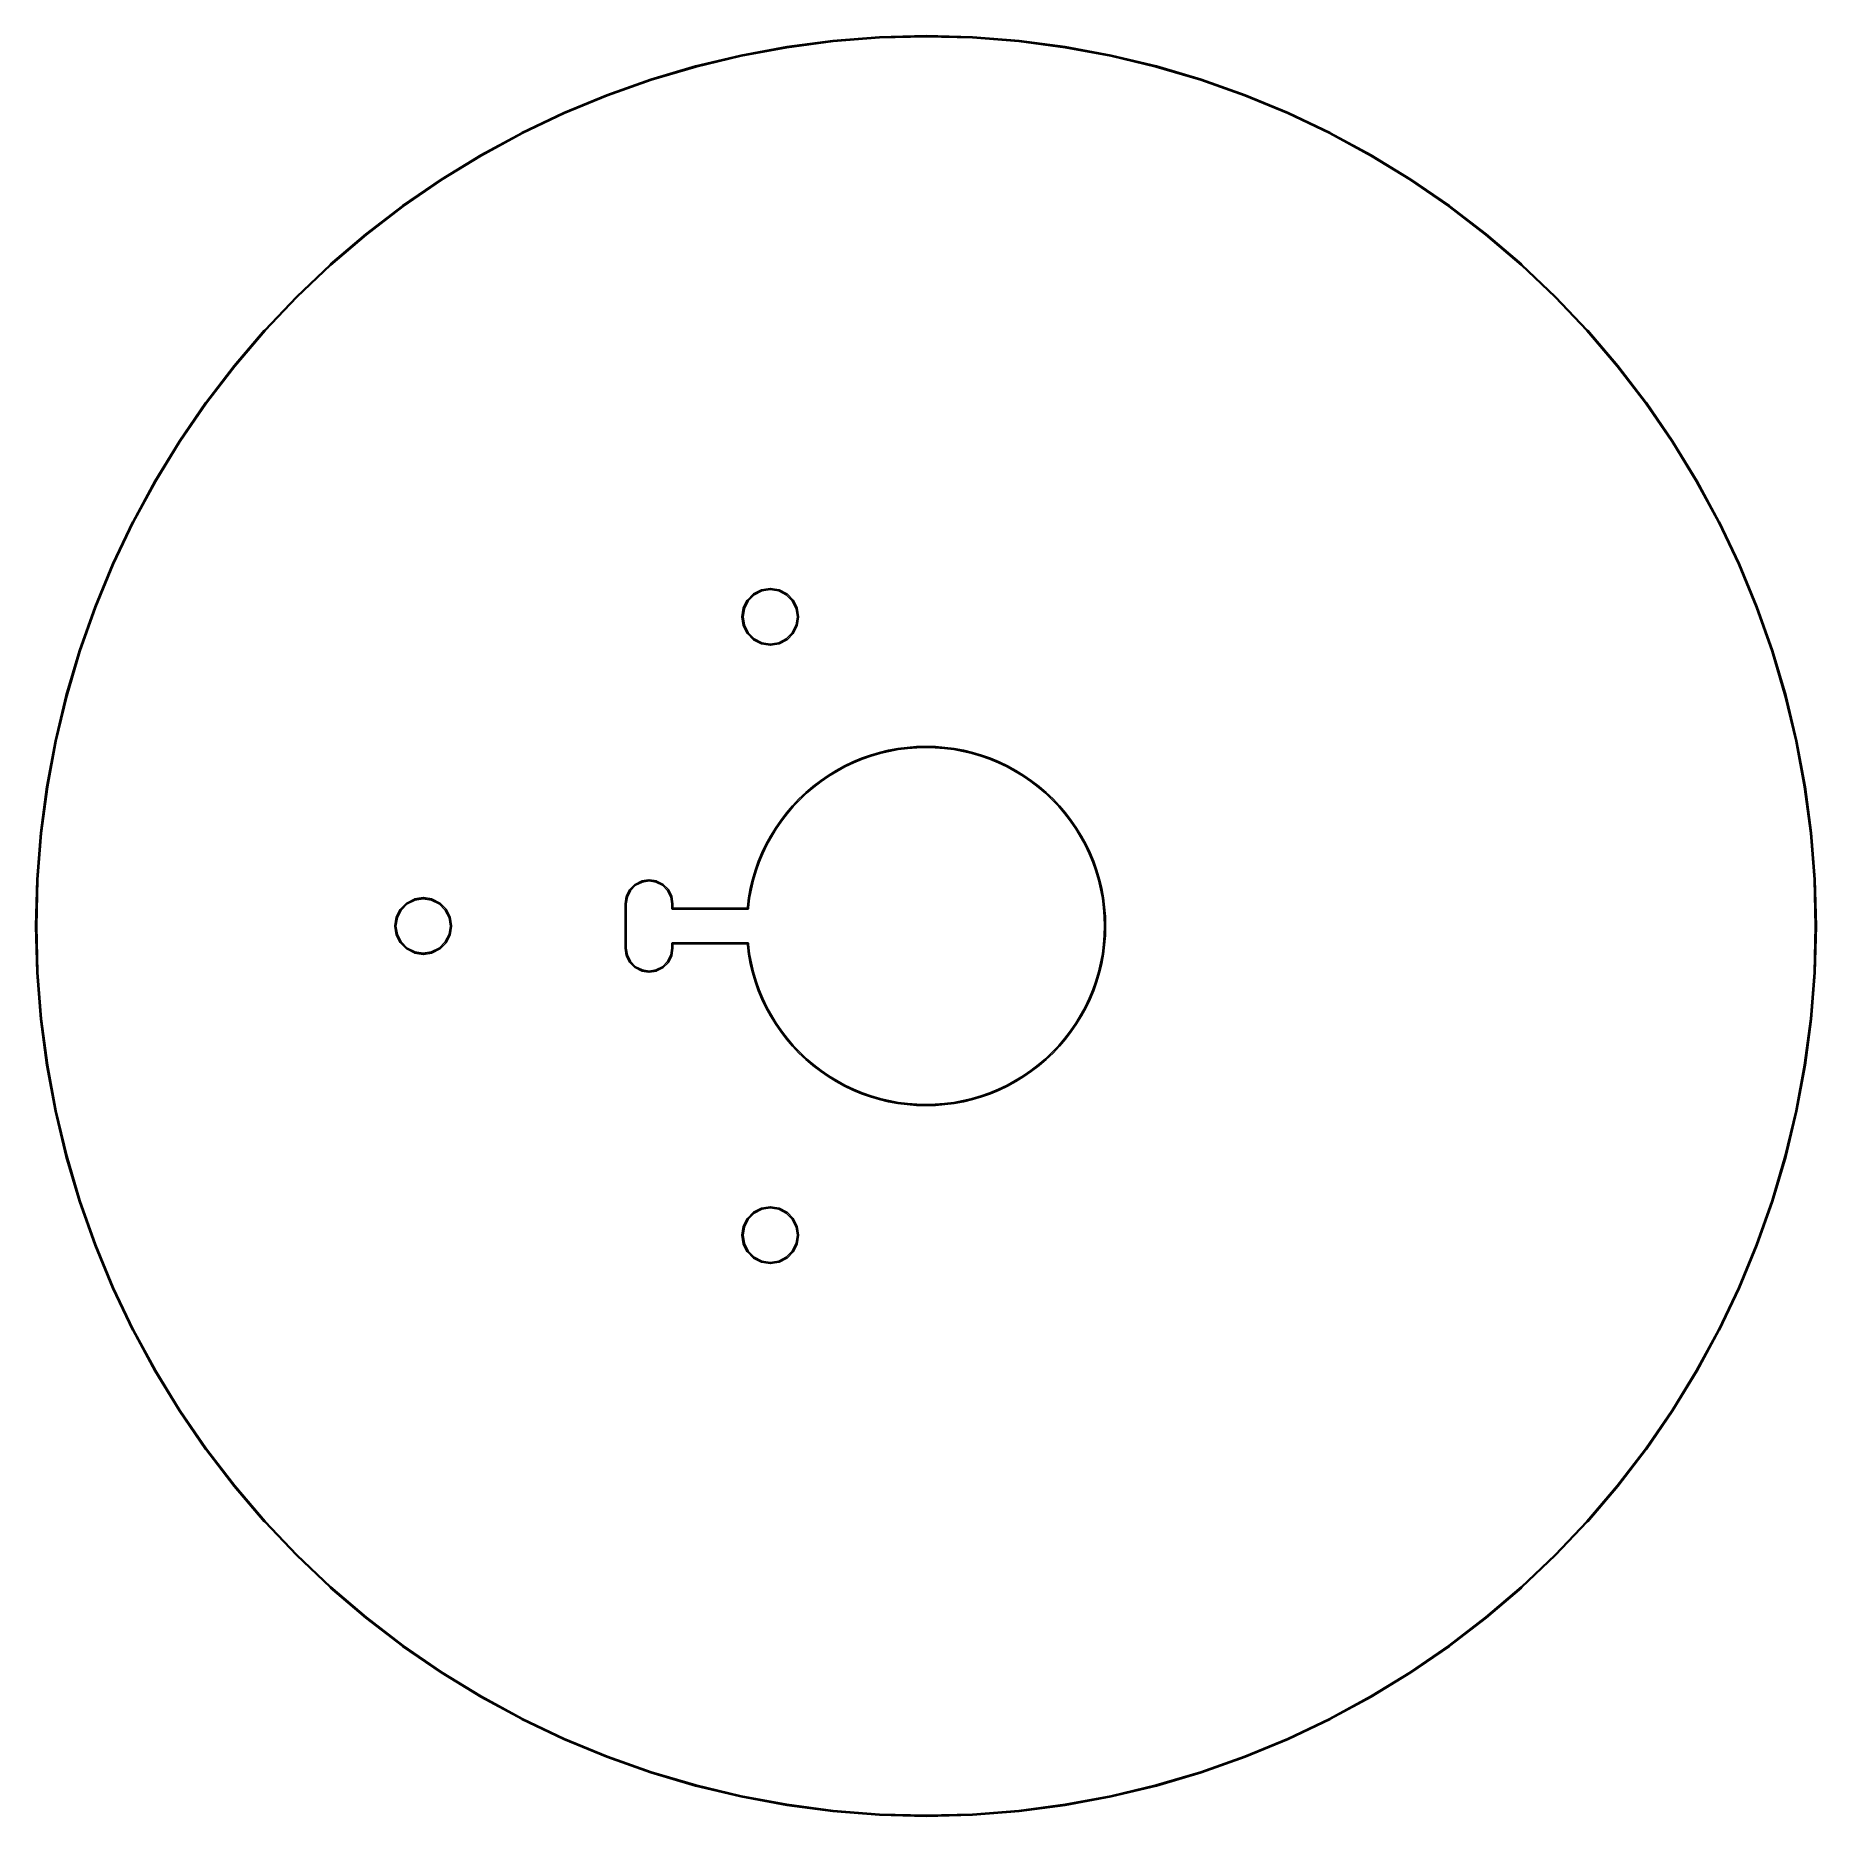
# Model space of a CAD drawing. Extents: x -1.58 to 1.58, y -1.58 to 1.58.
import ezdxf

# ---------------------------------------------------------------- set-up
doc = ezdxf.new("R2010")
doc.units = 0
doc.header["$MEASUREMENT"] = 0
doc.layers.add('BLACK', color=7, linetype='CONTINUOUS')

msp = doc.modelspace()

# ---------------------------------------------------------------- linework, layer by layer
at = {"layer": 'BLACK', "linetype": 'CONTINUOUS'}
for p, q in [((-0.3276, 1.5414), (-0.2465, 1.5564)), ((-0.2462, 1.5544), (-0.3272, 1.5394)), ((-0.2465, 1.5564), (-0.1647, 1.5672)), ((-0.2465, 1.5564), (-0.2465, 1.5564)), ((-0.2465, 1.5564), (-0.2465, 1.5564)), ((-0.1645, 1.5652), (-0.2462, 1.5544)), ((-0.1647, 1.5672), (-0.0825, 1.5736)), ((-0.1647, 1.5672), (-0.1647, 1.5672)), ((-0.1647, 1.5672), (-0.1647, 1.5672)), ((-0.0824, 1.5717), (-0.1645, 1.5652)), ((-0.0825, 1.5736), (-0.0825, 1.5736)), ((-0.0825, 1.5736), (-0.0824, 1.5736)), ((-0.0824, 1.5736), (0, 1.5758)), ((0, 1.5738), (-0.0824, 1.5717)), ((0, 1.5758), (0, 1.5758)), ((0, 1.5758), (0, 1.5758)), ((0, 1.5758), (0.0824, 1.5736)), ((0.0824, 1.5717), (0, 1.5738)), ((0.0824, 1.5736), (0.0825, 1.5736)), ((0.1645, 1.5652), (0.0824, 1.5717)), ((0.0825, 1.5736), (0.0825, 1.5736)), ((0.0825, 1.5736), (0.1647, 1.5672)), ((0.2462, 1.5544), (0.1645, 1.5652)), ((0.1647, 1.5672), (0.1647, 1.5672)), ((0.1647, 1.5672), (0.1647, 1.5672)), ((0.1647, 1.5672), (0.2465, 1.5564)), ((0.3272, 1.5394), (0.2462, 1.5544)), ((0.2465, 1.5564), (0.2465, 1.5564)), ((0.2465, 1.5564), (0.2465, 1.5564)), ((0.2465, 1.5564), (0.3276, 1.5414)), ((-0.4869, 1.4987), (-0.4079, 1.5221)), ((-0.4073, 1.5202), (-0.4863, 1.4968)), ((-0.4079, 1.5221), (-0.4078, 1.5221)), ((-0.4078, 1.5221), (-0.3276, 1.5413)), ((-0.4078, 1.5221), (-0.4078, 1.5221)), ((-0.3272, 1.5394), (-0.4073, 1.5202)), ((-0.3276, 1.5413), (-0.3276, 1.5414)), ((-0.3276, 1.5413), (-0.3276, 1.5413)), ((0.4073, 1.5202), (0.3272, 1.5394)), ((0.3276, 1.5414), (0.3276, 1.5413)), ((0.3276, 1.5413), (0.3276, 1.5413)), ((0.3276, 1.5413), (0.4078, 1.5221)), ((0.4863, 1.4968), (0.4073, 1.5202)), ((0.4078, 1.5221), (0.4078, 1.5221)), ((0.4078, 1.5221), (0.4079, 1.5221)), ((0.4079, 1.5221), (0.4869, 1.4987)), ((-0.5647, 1.4711), (-0.487, 1.4987)), ((-0.4863, 1.4968), (-0.564, 1.4693)), ((-0.487, 1.4987), (-0.4869, 1.4987)), ((-0.4869, 1.4987), (-0.4869, 1.4987)), ((0.564, 1.4693), (0.4863, 1.4968)), ((0.4869, 1.4987), (0.4869, 1.4987)), ((0.4869, 1.4987), (0.487, 1.4987)), ((0.487, 1.4987), (0.5647, 1.4711)), ((-0.6409, 1.4396), (-0.5647, 1.4711)), ((-0.564, 1.4693), (-0.6401, 1.4378)), ((-0.5647, 1.4711), (-0.5647, 1.4711)), ((-0.5647, 1.4711), (-0.5647, 1.4711)), ((0.6401, 1.4378), (0.564, 1.4693)), ((0.5647, 1.4711), (0.5647, 1.4711)), ((0.5647, 1.4711), (0.5647, 1.4711)), ((0.5647, 1.4711), (0.6409, 1.4396)), ((-0.7154, 1.4041), (-0.641, 1.4395)), ((-0.6401, 1.4378), (-0.7145, 1.4023)), ((-0.641, 1.4395), (-0.6409, 1.4395)), ((-0.6409, 1.4395), (-0.6409, 1.4396)), ((0.7145, 1.4023), (0.6401, 1.4378)), ((0.6409, 1.4396), (0.6409, 1.4395)), ((0.6409, 1.4395), (0.641, 1.4395)), ((0.641, 1.4395), (0.7154, 1.4041)), ((-0.7879, 1.3647), (-0.7154, 1.404)), ((-0.7145, 1.4023), (-0.7869, 1.363)), ((-0.7154, 1.404), (-0.7154, 1.4041)), ((-0.7154, 1.404), (-0.7154, 1.404)), ((0.7869, 1.363), (0.7145, 1.4023)), ((0.7154, 1.4041), (0.7154, 1.404)), ((0.7154, 1.404), (0.7154, 1.404)), ((0.7154, 1.404), (0.7879, 1.3647)), ((-0.8582, 1.3216), (-0.7879, 1.3647)), ((-0.7869, 1.363), (-0.8572, 1.3199)), ((-0.7879, 1.3647), (-0.7879, 1.3647)), ((-0.7879, 1.3647), (-0.7879, 1.3647)), ((0.8572, 1.3199), (0.7869, 1.363)), ((0.7879, 1.3647), (0.7879, 1.3647)), ((0.7879, 1.3647), (0.7879, 1.3647)), ((0.7879, 1.3647), (0.8582, 1.3216)), ((-0.9262, 1.2749), (-0.8583, 1.3216)), ((-0.8572, 1.3199), (-0.9251, 1.2732)), ((-0.8583, 1.3216), (-0.8582, 1.3216)), ((-0.8582, 1.3216), (-0.8582, 1.3216)), ((0.9251, 1.2732), (0.8572, 1.3199)), ((0.8582, 1.3216), (0.8582, 1.3216)), ((0.8582, 1.3216), (0.8583, 1.3216)), ((0.8583, 1.3216), (0.9262, 1.2749)), ((-0.9917, 1.2246), (-0.9262, 1.2748)), ((-0.9251, 1.2732), (-0.9904, 1.2231)), ((-0.9262, 1.2748), (-0.9262, 1.2749)), ((-0.9262, 1.2748), (-0.9262, 1.2748)), ((0.9904, 1.2231), (0.9251, 1.2732)), ((0.9262, 1.2749), (0.9262, 1.2748)), ((0.9262, 1.2748), (0.9262, 1.2748)), ((0.9262, 1.2748), (0.9917, 1.2246)), ((-1.0544, 1.1711), (-0.9917, 1.2246)), ((-0.9904, 1.2231), (-1.0531, 1.1696)), ((-0.9917, 1.2246), (-0.9917, 1.2246)), ((-0.9917, 1.2246), (-0.9917, 1.2246)), ((1.0531, 1.1696), (0.9904, 1.2231)), ((0.9917, 1.2246), (0.9917, 1.2246)), ((0.9917, 1.2246), (0.9917, 1.2246)), ((0.9917, 1.2246), (1.0544, 1.1711)), ((-1.1142, 1.1143), (-1.0544, 1.171)), ((-1.0531, 1.1696), (-1.1129, 1.1129)), ((-1.0544, 1.171), (-1.0544, 1.1711)), ((-1.0544, 1.171), (-1.0544, 1.171)), ((1.1129, 1.1129), (1.0531, 1.1696)), ((1.0544, 1.1711), (1.0544, 1.171)), ((1.0544, 1.171), (1.0544, 1.171)), ((1.0544, 1.171), (1.1142, 1.1143)), ((-1.171, 1.0544), (-1.1143, 1.1142)), ((-1.1129, 1.1129), (-1.1696, 1.0531)), ((-1.1143, 1.1142), (-1.1142, 1.1142)), ((-1.1142, 1.1142), (-1.1142, 1.1143)), ((1.1696, 1.0531), (1.1129, 1.1129)), ((1.1142, 1.1143), (1.1142, 1.1142)), ((1.1142, 1.1142), (1.1143, 1.1142)), ((1.1143, 1.1142), (1.171, 1.0544)), ((-1.2246, 0.9917), (-1.1711, 1.0544)), ((-1.1696, 1.0531), (-1.2231, 0.9904)), ((-1.1711, 1.0544), (-1.171, 1.0544)), ((-1.171, 1.0544), (-1.171, 1.0544)), ((1.2231, 0.9904), (1.1696, 1.0531)), ((1.171, 1.0544), (1.171, 1.0544)), ((1.171, 1.0544), (1.1711, 1.0544)), ((1.1711, 1.0544), (1.2246, 0.9917)), ((-1.2748, 0.9262), (-1.2246, 0.9917)), ((-1.2231, 0.9904), (-1.2732, 0.9251)), ((-1.2246, 0.9917), (-1.2246, 0.9917)), ((-1.2246, 0.9917), (-1.2246, 0.9917)), ((1.2732, 0.9251), (1.2231, 0.9904)), ((1.2246, 0.9917), (1.2246, 0.9917)), ((1.2246, 0.9917), (1.2246, 0.9917)), ((1.2246, 0.9917), (1.2748, 0.9262)), ((-1.3216, 0.8583), (-1.2749, 0.9262)), ((-1.2732, 0.9251), (-1.3199, 0.8572)), ((-1.2749, 0.9262), (-1.2748, 0.9262)), ((-1.2748, 0.9262), (-1.2748, 0.9262)), ((1.3199, 0.8572), (1.2732, 0.9251)), ((1.2748, 0.9262), (1.2748, 0.9262)), ((1.2748, 0.9262), (1.2749, 0.9262)), ((1.2749, 0.9262), (1.3216, 0.8583)), ((-1.3647, 0.7879), (-1.3216, 0.8582)), ((-1.3199, 0.8572), (-1.363, 0.7869)), ((-1.3216, 0.8582), (-1.3216, 0.8583)), ((-1.3216, 0.8582), (-1.3216, 0.8582)), ((1.363, 0.7869), (1.3199, 0.8572)), ((1.3216, 0.8583), (1.3216, 0.8582)), ((1.3216, 0.8582), (1.3216, 0.8582)), ((1.3216, 0.8582), (1.3647, 0.7879)), ((-1.3647, 0.7879), (-1.3647, 0.7879)), ((1.3647, 0.7879), (1.3647, 0.7879)), ((-1.404, 0.7154), (-1.3647, 0.7879)), ((-1.363, 0.7869), (-1.4023, 0.7145)), ((-1.3647, 0.7879), (-1.3647, 0.7879)), ((1.4023, 0.7145), (1.363, 0.7869)), ((1.3647, 0.7879), (1.3647, 0.7879)), ((1.3647, 0.7879), (1.404, 0.7154)), ((-1.4395, 0.641), (-1.4041, 0.7154)), ((-1.4023, 0.7145), (-1.4378, 0.6401)), ((-1.4041, 0.7154), (-1.404, 0.7154)), ((-1.404, 0.7154), (-1.404, 0.7154)), ((1.4378, 0.6401), (1.4023, 0.7145)), ((1.404, 0.7154), (1.404, 0.7154)), ((1.404, 0.7154), (1.4041, 0.7154)), ((1.4041, 0.7154), (1.4395, 0.641)), ((-1.4711, 0.5647), (-1.4396, 0.6409)), ((-1.4378, 0.6401), (-1.4693, 0.564)), ((-1.4396, 0.6409), (-1.4395, 0.6409)), ((-1.4395, 0.6409), (-1.4395, 0.641)), ((1.4693, 0.564), (1.4378, 0.6401)), ((1.4395, 0.641), (1.4395, 0.6409)), ((1.4395, 0.6409), (1.4396, 0.6409)), ((1.4396, 0.6409), (1.4711, 0.5647)), ((-0.3233, 0.5629), (-0.3163, 0.5766)), ((-0.3146, 0.5756), (-0.3214, 0.5621)), ((-0.3163, 0.5766), (-0.3162, 0.5767)), ((-0.3162, 0.5767), (-0.3161, 0.5769)), ((-0.3161, 0.5769), (-0.3052, 0.5878)), ((-0.3039, 0.5863), (-0.3146, 0.5756)), ((-0.3052, 0.5878), (-0.3051, 0.5878)), ((-0.3051, 0.5878), (-0.305, 0.5879)), ((-0.305, 0.5879), (-0.2912, 0.5949)), ((-0.2905, 0.5931), (-0.3039, 0.5863)), ((-0.2912, 0.5949), (-0.2911, 0.5949)), ((-0.2911, 0.5949), (-0.291, 0.595)), ((-0.291, 0.595), (-0.2757, 0.5974)), ((-0.2756, 0.5955), (-0.2905, 0.5931)), ((-0.2757, 0.5974), (-0.2756, 0.5974)), ((-0.2756, 0.5974), (-0.2754, 0.5974)), ((-0.2607, 0.5931), (-0.2756, 0.5955)), ((-0.2754, 0.5974), (-0.2602, 0.595)), ((-0.2472, 0.5863), (-0.2607, 0.5931)), ((-0.2602, 0.595), (-0.2601, 0.5949)), ((-0.2601, 0.5949), (-0.2599, 0.5949)), ((-0.2599, 0.5949), (-0.2462, 0.5879)), ((-0.2366, 0.5756), (-0.2472, 0.5863)), ((-0.2462, 0.5879), (-0.2461, 0.5878)), ((-0.2461, 0.5878), (-0.246, 0.5878)), ((-0.246, 0.5878), (-0.2351, 0.5769)), ((-0.2297, 0.5621), (-0.2366, 0.5756)), ((-0.2351, 0.5769), (-0.235, 0.5767)), ((-0.235, 0.5767), (-0.2349, 0.5766)), ((-0.2349, 0.5766), (-0.2279, 0.5629)), ((-1.4987, 0.487), (-1.4711, 0.5647)), ((-1.4693, 0.564), (-1.4968, 0.4863)), ((-1.4711, 0.5647), (-1.4711, 0.5647)), ((-1.4711, 0.5647), (-1.4711, 0.5647)), ((-0.3258, 0.5474), (-0.3234, 0.5626)), ((-0.3257, 0.5472), (-0.3258, 0.5474)), ((-0.3258, 0.5471), (-0.3257, 0.5472)), ((-0.3234, 0.5319), (-0.3258, 0.5471)), ((-0.3214, 0.5621), (-0.3238, 0.5472)), ((-0.3238, 0.5472), (-0.3214, 0.5323)), ((-0.3234, 0.5626), (-0.3233, 0.5627)), ((-0.3233, 0.5627), (-0.3233, 0.5629)), ((-0.2274, 0.5472), (-0.2297, 0.5621)), ((-0.2297, 0.5323), (-0.2274, 0.5472)), ((-0.2279, 0.5629), (-0.2279, 0.5627)), ((-0.2279, 0.5627), (-0.2278, 0.5626)), ((-0.2278, 0.5626), (-0.2254, 0.5474)), ((-0.2254, 0.5471), (-0.2278, 0.5319)), ((-0.2254, 0.5474), (-0.2254, 0.5472)), ((-0.2254, 0.5472), (-0.2254, 0.5471)), ((1.4968, 0.4863), (1.4693, 0.564)), ((1.4711, 0.5647), (1.4711, 0.5647)), ((1.4711, 0.5647), (1.4711, 0.5647)), ((1.4711, 0.5647), (1.4987, 0.487)), ((-0.3233, 0.5317), (-0.3234, 0.5319)), ((-0.3233, 0.5316), (-0.3233, 0.5317)), ((-0.3163, 0.5179), (-0.3233, 0.5316)), ((-0.3214, 0.5323), (-0.3146, 0.5189)), ((-0.3162, 0.5178), (-0.3163, 0.5179)), ((-0.3161, 0.5176), (-0.3162, 0.5178)), ((-0.3052, 0.5067), (-0.3161, 0.5176)), ((-0.3146, 0.5189), (-0.3039, 0.5082)), ((-0.3051, 0.5067), (-0.3052, 0.5067)), ((-0.305, 0.5066), (-0.3051, 0.5067)), ((-0.2912, 0.4996), (-0.305, 0.5066)), ((-0.3039, 0.5082), (-0.2905, 0.5014)), ((-0.2607, 0.5014), (-0.2472, 0.5082)), ((-0.2462, 0.5066), (-0.2599, 0.4996)), ((-0.2472, 0.5082), (-0.2366, 0.5189)), ((-0.2461, 0.5067), (-0.2462, 0.5066)), ((-0.246, 0.5067), (-0.2461, 0.5067)), ((-0.2351, 0.5176), (-0.246, 0.5067)), ((-0.2366, 0.5189), (-0.2297, 0.5323)), ((-0.235, 0.5178), (-0.2351, 0.5176)), ((-0.2349, 0.5179), (-0.235, 0.5178)), ((-0.2279, 0.5316), (-0.2349, 0.5179)), ((-0.2278, 0.5319), (-0.2279, 0.5317)), ((-0.2279, 0.5317), (-0.2279, 0.5316)), ((-1.5221, 0.4079), (-1.4987, 0.4869)), ((-1.4968, 0.4863), (-1.5202, 0.4073)), ((-1.4987, 0.4869), (-1.4987, 0.487)), ((-1.4987, 0.4869), (-1.4987, 0.4869)), ((-0.2911, 0.4996), (-0.2912, 0.4996)), ((-0.291, 0.4995), (-0.2911, 0.4996)), ((-0.2757, 0.4971), (-0.291, 0.4995)), ((-0.2905, 0.5014), (-0.2756, 0.499)), ((-0.2756, 0.4971), (-0.2757, 0.4971)), ((-0.2756, 0.499), (-0.2607, 0.5014)), ((-0.2754, 0.4971), (-0.2756, 0.4971)), ((-0.2602, 0.4995), (-0.2754, 0.4971)), ((-0.2601, 0.4996), (-0.2602, 0.4995)), ((-0.2599, 0.4996), (-0.2601, 0.4996)), ((1.5202, 0.4073), (1.4968, 0.4863)), ((1.4987, 0.487), (1.4987, 0.4869)), ((1.4987, 0.4869), (1.4987, 0.4869)), ((1.4987, 0.4869), (1.5221, 0.4079)), ((-1.5413, 0.3276), (-1.5221, 0.4078)), ((-1.5202, 0.4073), (-1.5394, 0.3272)), ((-1.5221, 0.4078), (-1.5221, 0.4079)), ((-1.5221, 0.4078), (-1.5221, 0.4078)), ((1.5394, 0.3272), (1.5202, 0.4073)), ((1.5221, 0.4079), (1.5221, 0.4078)), ((1.5221, 0.4078), (1.5221, 0.4078)), ((1.5221, 0.4078), (1.5413, 0.3276)), ((-1.5564, 0.2465), (-1.5414, 0.3276)), ((-1.5394, 0.3272), (-1.5544, 0.2462)), ((-1.5414, 0.3276), (-1.5413, 0.3276)), ((-1.5413, 0.3276), (-1.5413, 0.3276)), ((-0.0497, 0.314), (-0.0333, 0.3162)), ((-0.0333, 0.3162), (-0.0332, 0.3162)), ((-0.0332, 0.3162), (-0.0167, 0.3175)), ((-0.0332, 0.3162), (-0.0332, 0.3162)), ((-0.0165, 0.3155), (-0.033, 0.3142)), ((-0.0167, 0.3175), (-0.0166, 0.3175)), ((-0.0166, 0.3175), (0, 0.3179)), ((-0.0166, 0.3175), (-0.0166, 0.3175)), ((0, 0.3159), (-0.0165, 0.3155)), ((0, 0.3179), (0, 0.3179)), ((0, 0.3179), (0, 0.3179)), ((0, 0.3179), (0.0166, 0.3175)), ((0.0165, 0.3155), (0, 0.3159)), ((0.033, 0.3142), (0.0165, 0.3155)), ((0.0166, 0.3175), (0.0166, 0.3175)), ((0.0166, 0.3175), (0.0167, 0.3175)), ((0.0167, 0.3175), (0.0332, 0.3162)), ((0.0332, 0.3162), (0.0332, 0.3162)), ((0.0332, 0.3162), (0.0333, 0.3162)), ((0.0333, 0.3162), (0.0497, 0.314)), ((1.5544, 0.2462), (1.5394, 0.3272)), ((1.5413, 0.3276), (1.5413, 0.3276)), ((1.5413, 0.3276), (1.5414, 0.3276)), ((1.5414, 0.3276), (1.5564, 0.2465)), ((-0.1443, 0.2833), (-0.1293, 0.2904)), ((-0.1285, 0.2886), (-0.1434, 0.2815)), ((-0.1293, 0.2904), (-0.114, 0.2968)), ((-0.1293, 0.2904), (-0.1293, 0.2904)), ((-0.1293, 0.2904), (-0.1293, 0.2904)), ((-0.1132, 0.295), (-0.1285, 0.2886)), ((-0.114, 0.2968), (-0.1139, 0.2968)), ((-0.1139, 0.2968), (-0.0983, 0.3023)), ((-0.1139, 0.2968), (-0.1139, 0.2968)), ((-0.0976, 0.3005), (-0.1132, 0.295)), ((-0.0983, 0.3023), (-0.0982, 0.3023)), ((-0.0982, 0.3024), (-0.0823, 0.3071)), ((-0.0982, 0.3023), (-0.0982, 0.3024)), ((-0.0818, 0.3052), (-0.0976, 0.3005)), ((-0.0823, 0.3071), (-0.0661, 0.311)), ((-0.0823, 0.3071), (-0.0823, 0.3071)), ((-0.0823, 0.3071), (-0.0823, 0.3071)), ((-0.0657, 0.309), (-0.0818, 0.3052)), ((-0.0661, 0.311), (-0.0498, 0.314)), ((-0.0661, 0.311), (-0.0661, 0.311)), ((-0.0661, 0.311), (-0.0661, 0.311)), ((-0.0494, 0.3121), (-0.0657, 0.309)), ((-0.0498, 0.314), (-0.0497, 0.314)), ((-0.0497, 0.314), (-0.0497, 0.314)), ((-0.033, 0.3142), (-0.0494, 0.3121)), ((0.0494, 0.3121), (0.033, 0.3142)), ((0.0657, 0.309), (0.0494, 0.3121)), ((0.0497, 0.314), (0.0497, 0.314)), ((0.0497, 0.314), (0.0498, 0.314)), ((0.0498, 0.314), (0.0661, 0.311)), ((0.0818, 0.3052), (0.0657, 0.309)), ((0.0661, 0.311), (0.0661, 0.311)), ((0.0661, 0.311), (0.0661, 0.311)), ((0.0661, 0.311), (0.0823, 0.3071)), ((0.0976, 0.3005), (0.0818, 0.3052)), ((0.0823, 0.3071), (0.0823, 0.3071)), ((0.0823, 0.3071), (0.0823, 0.3071)), ((0.0823, 0.3071), (0.0982, 0.3024)), ((0.1132, 0.295), (0.0976, 0.3005)), ((0.0982, 0.3024), (0.0982, 0.3023)), ((0.0982, 0.3023), (0.0983, 0.3023)), ((0.0983, 0.3023), (0.1139, 0.2968)), ((0.1285, 0.2886), (0.1132, 0.295)), ((0.1139, 0.2968), (0.1139, 0.2968)), ((0.1139, 0.2968), (0.114, 0.2968)), ((0.114, 0.2968), (0.1293, 0.2904)), ((0.1434, 0.2815), (0.1285, 0.2886)), ((0.1293, 0.2904), (0.1293, 0.2904)), ((0.1293, 0.2904), (0.1293, 0.2904)), ((0.1293, 0.2904), (0.1443, 0.2833)), ((-0.2, 0.2471), (-0.1869, 0.2572)), ((-0.1857, 0.2556), (-0.1988, 0.2455)), ((-0.1869, 0.2572), (-0.1869, 0.2572)), ((-0.1869, 0.2572), (-0.1868, 0.2572)), ((-0.1868, 0.2572), (-0.1732, 0.2666)), ((-0.1721, 0.265), (-0.1857, 0.2556)), ((-0.1732, 0.2666), (-0.1731, 0.2666)), ((-0.1731, 0.2666), (-0.159, 0.2753)), ((-0.1731, 0.2666), (-0.1731, 0.2666)), ((-0.158, 0.2736), (-0.1721, 0.265)), ((-0.159, 0.2753), (-0.159, 0.2753)), ((-0.159, 0.2753), (-0.1589, 0.2753)), ((-0.1589, 0.2753), (-0.1444, 0.2833)), ((-0.1434, 0.2815), (-0.158, 0.2736)), ((-0.1444, 0.2833), (-0.1443, 0.2833)), ((-0.1443, 0.2833), (-0.1443, 0.2833)), ((0.158, 0.2736), (0.1434, 0.2815)), ((0.1443, 0.2833), (0.1443, 0.2833)), ((0.1443, 0.2833), (0.1444, 0.2833)), ((0.1444, 0.2833), (0.1589, 0.2753)), ((0.1721, 0.265), (0.158, 0.2736)), ((0.1589, 0.2753), (0.159, 0.2753)), ((0.159, 0.2753), (0.159, 0.2753)), ((0.159, 0.2753), (0.1731, 0.2666)), ((0.1857, 0.2556), (0.1721, 0.265)), ((0.1731, 0.2666), (0.1731, 0.2666)), ((0.1731, 0.2666), (0.1732, 0.2666)), ((0.1732, 0.2666), (0.1868, 0.2572)), ((0.1988, 0.2455), (0.1857, 0.2556)), ((0.1868, 0.2572), (0.1869, 0.2572)), ((0.1869, 0.2572), (0.1869, 0.2572)), ((0.1869, 0.2572), (0.2, 0.2471)), ((-1.5672, 0.1647), (-1.5564, 0.2465)), ((-1.5544, 0.2462), (-1.5652, 0.1645)), ((-1.5564, 0.2465), (-1.5564, 0.2465)), ((-1.5564, 0.2465), (-1.5564, 0.2465)), ((-0.2362, 0.2127), (-0.2248, 0.2248)), ((-0.2234, 0.2234), (-0.2348, 0.2114)), ((-0.2248, 0.2248), (-0.2127, 0.2362)), ((-0.2248, 0.2248), (-0.2248, 0.2248)), ((-0.2248, 0.2248), (-0.2248, 0.2248)), ((-0.2114, 0.2348), (-0.2234, 0.2234)), ((-0.2127, 0.2363), (-0.2001, 0.247)), ((-0.2127, 0.2362), (-0.2127, 0.2363)), ((-0.2127, 0.2362), (-0.2127, 0.2362)), ((-0.1988, 0.2455), (-0.2114, 0.2348)), ((-0.2001, 0.247), (-0.2001, 0.2471)), ((-0.2001, 0.2471), (-0.2, 0.2471)), ((0.2114, 0.2348), (0.1988, 0.2455)), ((0.2, 0.2471), (0.2001, 0.2471)), ((0.2001, 0.2471), (0.2001, 0.247)), ((0.2001, 0.247), (0.2127, 0.2363)), ((0.2234, 0.2234), (0.2114, 0.2348)), ((0.2127, 0.2363), (0.2127, 0.2362)), ((0.2127, 0.2362), (0.2127, 0.2362)), ((0.2127, 0.2362), (0.2248, 0.2248)), ((0.2348, 0.2114), (0.2234, 0.2234)), ((0.2248, 0.2248), (0.2248, 0.2248)), ((0.2248, 0.2248), (0.2248, 0.2248)), ((0.2248, 0.2248), (0.2362, 0.2127)), ((1.5652, 0.1645), (1.5544, 0.2462)), ((1.5564, 0.2465), (1.5564, 0.2465)), ((1.5564, 0.2465), (1.5564, 0.2465)), ((1.5564, 0.2465), (1.5672, 0.1647)), ((-0.2572, 0.1869), (-0.2471, 0.2)), ((-0.2455, 0.1988), (-0.2556, 0.1857)), ((-0.2471, 0.2), (-0.2471, 0.2001)), ((-0.2471, 0.2001), (-0.247, 0.2001)), ((-0.247, 0.2001), (-0.2363, 0.2127)), ((-0.2348, 0.2114), (-0.2455, 0.1988)), ((-0.2363, 0.2127), (-0.2362, 0.2127)), ((-0.2362, 0.2127), (-0.2362, 0.2127)), ((0.2455, 0.1988), (0.2348, 0.2114)), ((0.2362, 0.2127), (0.2362, 0.2127)), ((0.2362, 0.2127), (0.2363, 0.2127)), ((0.2363, 0.2127), (0.247, 0.2001)), ((0.2556, 0.1857), (0.2455, 0.1988)), ((0.247, 0.2001), (0.2471, 0.2001)), ((0.2471, 0.2001), (0.2471, 0.2)), ((0.2471, 0.2), (0.2572, 0.1869)), ((-1.5736, 0.0825), (-1.5672, 0.1647)), ((-1.5652, 0.1645), (-1.5717, 0.0824)), ((-1.5672, 0.1647), (-1.5672, 0.1647)), ((-1.5672, 0.1647), (-1.5672, 0.1647)), ((-0.2833, 0.1444), (-0.2753, 0.1589)), ((-0.2736, 0.158), (-0.2815, 0.1434)), ((-0.2753, 0.159), (-0.2666, 0.1731)), ((-0.2753, 0.1589), (-0.2753, 0.159)), ((-0.2753, 0.159), (-0.2753, 0.159)), ((-0.265, 0.1721), (-0.2736, 0.158)), ((-0.2666, 0.1732), (-0.2572, 0.1868)), ((-0.2666, 0.1731), (-0.2666, 0.1732)), ((-0.2666, 0.1731), (-0.2666, 0.1731)), ((-0.2556, 0.1857), (-0.265, 0.1721)), ((-0.2572, 0.1868), (-0.2572, 0.1869)), ((-0.2572, 0.1869), (-0.2572, 0.1869)), ((0.265, 0.1721), (0.2556, 0.1857)), ((0.2572, 0.1869), (0.2572, 0.1869)), ((0.2572, 0.1869), (0.2572, 0.1868)), ((0.2572, 0.1868), (0.2666, 0.1732)), ((0.2736, 0.158), (0.265, 0.1721)), ((0.2666, 0.1732), (0.2666, 0.1731)), ((0.2666, 0.1731), (0.2666, 0.1731)), ((0.2666, 0.1731), (0.2753, 0.159)), ((0.2815, 0.1434), (0.2736, 0.158)), ((0.2753, 0.159), (0.2753, 0.159)), ((0.2753, 0.159), (0.2753, 0.1589)), ((0.2753, 0.1589), (0.2833, 0.1444)), ((1.5717, 0.0824), (1.5652, 0.1645)), ((1.5672, 0.1647), (1.5672, 0.1647)), ((1.5672, 0.1647), (1.5672, 0.1647)), ((1.5672, 0.1647), (1.5736, 0.0825)), ((-0.2968, 0.114), (-0.2904, 0.1293)), ((-0.2886, 0.1285), (-0.295, 0.1132)), ((-0.2904, 0.1293), (-0.2833, 0.1443)), ((-0.2904, 0.1293), (-0.2904, 0.1293)), ((-0.2904, 0.1293), (-0.2904, 0.1293)), ((-0.2815, 0.1434), (-0.2886, 0.1285)), ((-0.2833, 0.1443), (-0.2833, 0.1444)), ((-0.2833, 0.1443), (-0.2833, 0.1443)), ((0.2886, 0.1285), (0.2815, 0.1434)), ((0.2833, 0.1444), (0.2833, 0.1443)), ((0.2833, 0.1443), (0.2833, 0.1443)), ((0.2833, 0.1443), (0.2904, 0.1293)), ((0.295, 0.1132), (0.2886, 0.1285)), ((0.2904, 0.1293), (0.2904, 0.1293)), ((0.2904, 0.1293), (0.2904, 0.1293)), ((0.2904, 0.1293), (0.2968, 0.114)), ((-0.3071, 0.0823), (-0.3024, 0.0982)), ((-0.3005, 0.0976), (-0.3052, 0.0818)), ((-0.3024, 0.0982), (-0.3023, 0.0982)), ((-0.3023, 0.0983), (-0.2968, 0.1139)), ((-0.3023, 0.0982), (-0.3023, 0.0983)), ((-0.295, 0.1132), (-0.3005, 0.0976)), ((-0.2968, 0.1139), (-0.2968, 0.114)), ((-0.2968, 0.1139), (-0.2968, 0.1139)), ((0.3005, 0.0976), (0.295, 0.1132)), ((0.2968, 0.114), (0.2968, 0.1139)), ((0.2968, 0.1139), (0.2968, 0.1139)), ((0.2968, 0.1139), (0.3023, 0.0983)), ((0.3052, 0.0818), (0.3005, 0.0976)), ((0.3023, 0.0983), (0.3023, 0.0982)), ((0.3023, 0.0982), (0.3024, 0.0982)), ((0.3024, 0.0982), (0.3071, 0.0823)), ((-1.5758, 0), (-1.5736, 0.0824)), ((-1.5717, 0.0824), (-1.5738, 0)), ((-1.5736, 0.0824), (-1.5736, 0.0825)), ((-1.5736, 0.0825), (-1.5736, 0.0825)), ((-0.5303, 0.0526), (-0.5245, 0.0641)), ((-0.5228, 0.0631), (-0.5285, 0.0518)), ((-0.5245, 0.0641), (-0.5244, 0.0642)), ((-0.5244, 0.0642), (-0.5243, 0.0644)), ((-0.5243, 0.0644), (-0.5152, 0.0735)), ((-0.5139, 0.072), (-0.5228, 0.0631)), ((-0.5152, 0.0735), (-0.515, 0.0736)), ((-0.515, 0.0736), (-0.5149, 0.0737)), ((-0.5149, 0.0737), (-0.5034, 0.0796)), ((-0.5026, 0.0777), (-0.5139, 0.072)), ((-0.5034, 0.0796), (-0.5032, 0.0796)), ((-0.5032, 0.0796), (-0.5031, 0.0797)), ((-0.5031, 0.0797), (-0.4903, 0.0817)), ((-0.4902, 0.0797), (-0.5026, 0.0777)), ((-0.4903, 0.0817), (-0.4902, 0.0816)), ((-0.4902, 0.0816), (-0.49, 0.0817)), ((-0.4777, 0.0777), (-0.4902, 0.0797)), ((-0.49, 0.0817), (-0.4772, 0.0797)), ((-0.4664, 0.072), (-0.4777, 0.0777)), ((-0.4772, 0.0797), (-0.4771, 0.0796)), ((-0.4771, 0.0796), (-0.4769, 0.0796)), ((-0.4769, 0.0796), (-0.4654, 0.0737)), ((-0.4575, 0.0631), (-0.4664, 0.072)), ((-0.4654, 0.0737), (-0.4653, 0.0736)), ((-0.4653, 0.0736), (-0.4652, 0.0735)), ((-0.4652, 0.0735), (-0.456, 0.0644)), ((-0.4518, 0.0518), (-0.4575, 0.0631)), ((-0.456, 0.0644), (-0.456, 0.0642)), ((-0.456, 0.0642), (-0.4558, 0.0641)), ((-0.4558, 0.0641), (-0.45, 0.0526)), ((-0.314, 0.0498), (-0.311, 0.0661)), ((-0.309, 0.0657), (-0.3121, 0.0494)), ((-0.311, 0.0661), (-0.3071, 0.0823)), ((-0.311, 0.0661), (-0.311, 0.0661)), ((-0.311, 0.0661), (-0.311, 0.0661)), ((-0.3052, 0.0818), (-0.309, 0.0657)), ((-0.3071, 0.0823), (-0.3071, 0.0823)), ((-0.3071, 0.0823), (-0.3071, 0.0823)), ((0.309, 0.0657), (0.3052, 0.0818)), ((0.3071, 0.0823), (0.3071, 0.0823)), ((0.3071, 0.0823), (0.3071, 0.0823)), ((0.3071, 0.0823), (0.311, 0.0661)), ((0.3121, 0.0494), (0.309, 0.0657)), ((0.311, 0.0661), (0.311, 0.0661)), ((0.311, 0.0661), (0.311, 0.0661)), ((0.311, 0.0661), (0.314, 0.0498)), ((1.5738, 0), (1.5717, 0.0824)), ((1.5736, 0.0825), (1.5736, 0.0825)), ((1.5736, 0.0825), (1.5736, 0.0824)), ((1.5736, 0.0824), (1.5758, 0)), ((-0.9303, 0.0296), (-0.9194, 0.0405)), ((-0.9181, 0.039), (-0.9288, 0.0283)), ((-0.9194, 0.0405), (-0.9192, 0.0406)), ((-0.9192, 0.0406), (-0.9191, 0.0407)), ((-0.9191, 0.0407), (-0.9054, 0.0477)), ((-0.9047, 0.0459), (-0.9181, 0.039)), ((-0.9054, 0.0477), (-0.9053, 0.0477)), ((-0.9053, 0.0477), (-0.9051, 0.0478)), ((-0.9051, 0.0478), (-0.8899, 0.0502)), ((-0.8898, 0.0482), (-0.9047, 0.0459)), ((-0.8899, 0.0502), (-0.8898, 0.0501)), ((-0.8898, 0.0501), (-0.8896, 0.0502)), ((-0.8749, 0.0459), (-0.8898, 0.0482)), ((-0.8896, 0.0502), (-0.8744, 0.0478)), ((-0.8614, 0.039), (-0.8749, 0.0459)), ((-0.8744, 0.0478), (-0.8743, 0.0477)), ((-0.8743, 0.0477), (-0.8741, 0.0477)), ((-0.8741, 0.0477), (-0.8604, 0.0407)), ((-0.8508, 0.0283), (-0.8614, 0.039)), ((-0.8604, 0.0407), (-0.8603, 0.0406)), ((-0.8603, 0.0406), (-0.8601, 0.0405)), ((-0.8601, 0.0405), (-0.8493, 0.0296)), ((-0.5325, 0.0395), (-0.5304, 0.0523)), ((-0.5324, 0.0394), (-0.5325, 0.0395)), ((-0.5325, -0.0394), (-0.5325, 0.0394)), ((-0.5325, 0.0394), (-0.5324, 0.0394)), ((-0.5285, 0.0518), (-0.5305, 0.0393)), ((-0.5305, 0.0393), (-0.5305, -0.0393)), ((-0.5304, 0.0524), (-0.5303, 0.0526)), ((-0.5304, 0.0523), (-0.5304, 0.0524)), ((-0.4498, 0.0393), (-0.4518, 0.0518)), ((-0.45, 0.0526), (-0.45, 0.0524)), ((-0.45, 0.0524), (-0.4499, 0.0523)), ((-0.4499, 0.0523), (-0.4478, 0.0395)), ((-0.4498, 0.0305), (-0.4498, 0.0393)), ((-0.4478, 0.0395), (-0.4479, 0.0394)), ((-0.4479, 0.0394), (-0.4478, 0.0394)), ((-0.4478, 0.0394), (-0.4478, 0.0315)), ((-0.3163, 0.0315), (-0.3162, 0.0332)), ((-0.3162, 0.0333), (-0.314, 0.0497)), ((-0.3162, 0.0332), (-0.3162, 0.0333)), ((-0.3162, 0.0332), (-0.3162, 0.0332)), ((-0.3142, 0.033), (-0.3144, 0.0304)), ((-0.3121, 0.0494), (-0.3142, 0.033)), ((-0.314, 0.0497), (-0.314, 0.0498)), ((-0.314, 0.0497), (-0.314, 0.0497)), ((0.3142, 0.033), (0.3121, 0.0494)), ((0.314, 0.0498), (0.314, 0.0497)), ((0.314, 0.0497), (0.314, 0.0497)), ((0.314, 0.0497), (0.3162, 0.0333)), ((0.3155, 0.0165), (0.3142, 0.033)), ((0.3162, 0.0333), (0.3162, 0.0332)), ((0.3162, 0.0332), (0.3162, 0.0332)), ((0.3162, 0.0332), (0.3175, 0.0167)), ((-1.5758, 0), (-1.5758, 0)), ((-1.5758, 0), (-1.5758, 0)), ((-1.5738, 0), (-1.5717, -0.0824)), ((-0.9399, 0.0002), (-0.9375, 0.0154)), ((-0.9399, 0), (-0.9399, 0.0002)), ((-0.9399, -0.0002), (-0.9399, 0)), ((-0.9356, 0.0149), (-0.938, 0)), ((-0.938, 0), (-0.9356, -0.0149)), ((-0.9375, 0.0155), (-0.9374, 0.0157)), ((-0.9375, 0.0154), (-0.9375, 0.0155)), ((-0.9374, 0.0157), (-0.9305, 0.0294)), ((-0.9288, 0.0283), (-0.9356, 0.0149)), ((-0.9305, 0.0294), (-0.9303, 0.0295)), ((-0.9303, 0.0295), (-0.9303, 0.0296)), ((-0.8439, 0.0149), (-0.8508, 0.0283)), ((-0.8493, 0.0296), (-0.8492, 0.0295)), ((-0.8492, 0.0295), (-0.8491, 0.0294)), ((-0.8491, 0.0294), (-0.8421, 0.0157)), ((-0.8415, 0), (-0.8439, 0.0149)), ((-0.8439, -0.0149), (-0.8415, 0)), ((-0.8421, 0.0157), (-0.8421, 0.0155)), ((-0.8421, 0.0155), (-0.842, 0.0154)), ((-0.842, 0.0154), (-0.8396, 0.0002)), ((-0.8396, 0.0002), (-0.8396, 0)), ((-0.8396, 0), (-0.8396, -0.0002)), ((-0.4495, 0.0298), (-0.4498, 0.0305)), ((-0.4488, 0.0295), (-0.4495, 0.0298)), ((-0.3154, 0.0295), (-0.4488, 0.0295)), ((-0.4478, 0.0315), (-0.3163, 0.0315)), ((-0.3151, 0.0297), (-0.3154, 0.0295)), ((-0.3148, 0.0298), (-0.3151, 0.0297)), ((-0.3147, 0.0298), (-0.3148, 0.0298)), ((-0.3146, 0.0301), (-0.3147, 0.0298)), ((-0.3147, 0.0298), (-0.3147, 0.0298)), ((-0.3144, 0.0304), (-0.3146, 0.0301)), ((0.3159, 0), (0.3155, 0.0165)), ((0.3155, -0.0165), (0.3159, 0)), ((0.3175, 0.0167), (0.3175, 0.0166)), ((0.3175, 0.0166), (0.3175, 0.0166)), ((0.3175, 0.0166), (0.3179, 0)), ((0.3179, 0), (0.3179, 0)), ((0.3179, 0), (0.3179, 0)), ((1.5717, -0.0824), (1.5738, 0)), ((1.5758, 0), (1.5758, 0)), ((1.5758, 0), (1.5758, 0)), ((-1.5736, -0.0824), (-1.5758, 0)), ((-0.9375, -0.0154), (-0.9399, -0.0002)), ((-0.9375, -0.0155), (-0.9375, -0.0154)), ((-0.9374, -0.0157), (-0.9375, -0.0155)), ((-0.9305, -0.0294), (-0.9374, -0.0157)), ((-0.9356, -0.0149), (-0.9288, -0.0283)), ((-0.9303, -0.0295), (-0.9305, -0.0294)), ((-0.9303, -0.0296), (-0.9303, -0.0295)), ((-0.9194, -0.0405), (-0.9303, -0.0296)), ((-0.9288, -0.0283), (-0.9181, -0.039)), ((-0.8614, -0.039), (-0.8508, -0.0283)), ((-0.8493, -0.0296), (-0.8601, -0.0405)), ((-0.8508, -0.0283), (-0.8439, -0.0149)), ((-0.8492, -0.0295), (-0.8493, -0.0296)), ((-0.8491, -0.0294), (-0.8492, -0.0295)), ((-0.8421, -0.0157), (-0.8491, -0.0294)), ((-0.842, -0.0154), (-0.8421, -0.0155)), ((-0.8421, -0.0155), (-0.8421, -0.0157)), ((-0.8396, -0.0002), (-0.842, -0.0154)), ((-0.4498, -0.0305), (-0.4495, -0.0298)), ((-0.4498, -0.0393), (-0.4498, -0.0305)), ((-0.4495, -0.0298), (-0.4488, -0.0295)), ((-0.4488, -0.0295), (-0.3154, -0.0295)), ((-0.3163, -0.0315), (-0.4478, -0.0315)), ((-0.4478, -0.0315), (-0.4478, -0.0394)), ((-0.3162, -0.0332), (-0.3163, -0.0315)), ((-0.3154, -0.0295), (-0.3151, -0.0297)), ((-0.3151, -0.0297), (-0.3148, -0.0298)), ((-0.3148, -0.0298), (-0.3147, -0.0298)), ((-0.3147, -0.0298), (-0.3147, -0.0298)), ((-0.3147, -0.0298), (-0.3146, -0.0301)), ((-0.3146, -0.0301), (-0.3144, -0.0304)), ((-0.3144, -0.0304), (-0.3142, -0.033)), ((0.3142, -0.033), (0.3155, -0.0165)), ((0.3175, -0.0167), (0.3162, -0.0332)), ((0.3179, 0), (0.3175, -0.0166)), ((0.3175, -0.0166), (0.3175, -0.0166)), ((0.3175, -0.0166), (0.3175, -0.0167)), ((1.5758, 0), (1.5736, -0.0824)), ((-0.9192, -0.0406), (-0.9194, -0.0405)), ((-0.9191, -0.0407), (-0.9192, -0.0406)), ((-0.9054, -0.0477), (-0.9191, -0.0407)), ((-0.9181, -0.039), (-0.9047, -0.0459)), ((-0.9053, -0.0477), (-0.9054, -0.0477)), ((-0.9051, -0.0478), (-0.9053, -0.0477)), ((-0.8899, -0.0502), (-0.9051, -0.0478)), ((-0.9047, -0.0459), (-0.8898, -0.0482)), ((-0.8898, -0.0501), (-0.8899, -0.0502)), ((-0.8898, -0.0482), (-0.8749, -0.0459)), ((-0.8896, -0.0502), (-0.8898, -0.0501)), ((-0.8744, -0.0478), (-0.8896, -0.0502)), ((-0.8749, -0.0459), (-0.8614, -0.039)), ((-0.8743, -0.0477), (-0.8744, -0.0478)), ((-0.8741, -0.0477), (-0.8743, -0.0477)), ((-0.8604, -0.0407), (-0.8741, -0.0477)), ((-0.8603, -0.0406), (-0.8604, -0.0407)), ((-0.8601, -0.0405), (-0.8603, -0.0406)), ((-0.5325, -0.0395), (-0.5324, -0.0394)), ((-0.5324, -0.0394), (-0.5325, -0.0394)), ((-0.5304, -0.0523), (-0.5325, -0.0395)), ((-0.5305, -0.0393), (-0.5285, -0.0518)), ((-0.5304, -0.0524), (-0.5304, -0.0523)), ((-0.5303, -0.0526), (-0.5304, -0.0524)), ((-0.5245, -0.0641), (-0.5303, -0.0526)), ((-0.5285, -0.0518), (-0.5228, -0.0631)), ((-0.4575, -0.0631), (-0.4518, -0.0518)), ((-0.45, -0.0526), (-0.4558, -0.0641)), ((-0.4518, -0.0518), (-0.4498, -0.0393)), ((-0.4499, -0.0523), (-0.45, -0.0524)), ((-0.45, -0.0524), (-0.45, -0.0526)), ((-0.4478, -0.0395), (-0.4499, -0.0523)), ((-0.4478, -0.0394), (-0.4479, -0.0394)), ((-0.4479, -0.0394), (-0.4478, -0.0395)), ((-0.3162, -0.0333), (-0.3162, -0.0332)), ((-0.3162, -0.0332), (-0.3162, -0.0332)), ((-0.314, -0.0497), (-0.3162, -0.0333)), ((-0.3142, -0.033), (-0.3121, -0.0494)), ((-0.314, -0.0498), (-0.314, -0.0497)), ((-0.314, -0.0497), (-0.314, -0.0497)), ((-0.311, -0.0661), (-0.314, -0.0498)), ((-0.3121, -0.0494), (-0.309, -0.0657)), ((0.309, -0.0657), (0.3121, -0.0494)), ((0.314, -0.0498), (0.311, -0.0661)), ((0.3121, -0.0494), (0.3142, -0.033)), ((0.3162, -0.0333), (0.314, -0.0497)), ((0.314, -0.0497), (0.314, -0.0497)), ((0.314, -0.0497), (0.314, -0.0498)), ((0.3162, -0.0332), (0.3162, -0.0332)), ((0.3162, -0.0332), (0.3162, -0.0333)), ((-1.5736, -0.0825), (-1.5736, -0.0824)), ((-1.5672, -0.1647), (-1.5736, -0.0825)), ((-1.5736, -0.0825), (-1.5736, -0.0825)), ((-1.5717, -0.0824), (-1.5652, -0.1645)), ((-0.5244, -0.0642), (-0.5245, -0.0641)), ((-0.5243, -0.0644), (-0.5244, -0.0642)), ((-0.5152, -0.0735), (-0.5243, -0.0644)), ((-0.5228, -0.0631), (-0.5139, -0.072)), ((-0.515, -0.0736), (-0.5152, -0.0735)), ((-0.5149, -0.0737), (-0.515, -0.0736)), ((-0.5034, -0.0796), (-0.5149, -0.0737)), ((-0.5139, -0.072), (-0.5026, -0.0777)), ((-0.5032, -0.0796), (-0.5034, -0.0796)), ((-0.5031, -0.0797), (-0.5032, -0.0796)), ((-0.4903, -0.0817), (-0.5031, -0.0797)), ((-0.5026, -0.0777), (-0.4902, -0.0797)), ((-0.4902, -0.0816), (-0.4903, -0.0817)), ((-0.4902, -0.0797), (-0.4777, -0.0777)), ((-0.49, -0.0817), (-0.4902, -0.0816)), ((-0.4772, -0.0797), (-0.49, -0.0817)), ((-0.4777, -0.0777), (-0.4664, -0.072)), ((-0.4771, -0.0796), (-0.4772, -0.0797)), ((-0.4769, -0.0796), (-0.4771, -0.0796)), ((-0.4654, -0.0737), (-0.4769, -0.0796)), ((-0.4664, -0.072), (-0.4575, -0.0631)), ((-0.4653, -0.0736), (-0.4654, -0.0737)), ((-0.4652, -0.0735), (-0.4653, -0.0736)), ((-0.456, -0.0644), (-0.4652, -0.0735)), ((-0.4558, -0.0641), (-0.456, -0.0642)), ((-0.456, -0.0642), (-0.456, -0.0644)), ((-0.3071, -0.0823), (-0.311, -0.0661)), ((-0.311, -0.0661), (-0.311, -0.0661)), ((-0.311, -0.0661), (-0.311, -0.0661)), ((-0.309, -0.0657), (-0.3052, -0.0818)), ((-0.3024, -0.0982), (-0.3071, -0.0823)), ((-0.3071, -0.0823), (-0.3071, -0.0823)), ((-0.3071, -0.0823), (-0.3071, -0.0823)), ((-0.3052, -0.0818), (-0.3005, -0.0976)), ((0.3005, -0.0976), (0.3052, -0.0818)), ((0.3071, -0.0823), (0.3024, -0.0982)), ((0.3052, -0.0818), (0.309, -0.0657)), ((0.311, -0.0661), (0.3071, -0.0823)), ((0.3071, -0.0823), (0.3071, -0.0823)), ((0.3071, -0.0823), (0.3071, -0.0823)), ((0.311, -0.0661), (0.311, -0.0661)), ((0.311, -0.0661), (0.311, -0.0661)), ((1.5652, -0.1645), (1.5717, -0.0824)), ((1.5736, -0.0825), (1.5672, -0.1647)), ((1.5736, -0.0824), (1.5736, -0.0825)), ((1.5736, -0.0825), (1.5736, -0.0825)), ((-0.3023, -0.0982), (-0.3024, -0.0982)), ((-0.3023, -0.0983), (-0.3023, -0.0982)), ((-0.2968, -0.1139), (-0.3023, -0.0983)), ((-0.3005, -0.0976), (-0.295, -0.1132)), ((-0.2968, -0.114), (-0.2968, -0.1139)), ((-0.2968, -0.1139), (-0.2968, -0.1139)), ((-0.2904, -0.1293), (-0.2968, -0.114)), ((-0.295, -0.1132), (-0.2886, -0.1285)), ((0.2886, -0.1285), (0.295, -0.1132)), ((0.2968, -0.114), (0.2904, -0.1293)), ((0.295, -0.1132), (0.3005, -0.0976)), ((0.3023, -0.0983), (0.2968, -0.1139)), ((0.2968, -0.1139), (0.2968, -0.1139)), ((0.2968, -0.1139), (0.2968, -0.114)), ((0.3024, -0.0982), (0.3023, -0.0982)), ((0.3023, -0.0982), (0.3023, -0.0983)), ((-0.2833, -0.1443), (-0.2904, -0.1293)), ((-0.2904, -0.1293), (-0.2904, -0.1293)), ((-0.2904, -0.1293), (-0.2904, -0.1293)), ((-0.2886, -0.1285), (-0.2815, -0.1434)), ((-0.2833, -0.1444), (-0.2833, -0.1443)), ((-0.2833, -0.1443), (-0.2833, -0.1443)), ((-0.2753, -0.1589), (-0.2833, -0.1444)), ((-0.2815, -0.1434), (-0.2736, -0.158)), ((0.2736, -0.158), (0.2815, -0.1434)), ((0.2833, -0.1444), (0.2753, -0.1589)), ((0.2815, -0.1434), (0.2886, -0.1285)), ((0.2904, -0.1293), (0.2833, -0.1443)), ((0.2833, -0.1443), (0.2833, -0.1443)), ((0.2833, -0.1443), (0.2833, -0.1444)), ((0.2904, -0.1293), (0.2904, -0.1293)), ((0.2904, -0.1293), (0.2904, -0.1293)), ((-1.5564, -0.2465), (-1.5672, -0.1647)), ((-1.5672, -0.1647), (-1.5672, -0.1647)), ((-1.5672, -0.1647), (-1.5672, -0.1647)), ((-1.5652, -0.1645), (-1.5544, -0.2462)), ((-0.2753, -0.159), (-0.2753, -0.1589)), ((-0.2666, -0.1731), (-0.2753, -0.159)), ((-0.2753, -0.159), (-0.2753, -0.159)), ((-0.2736, -0.158), (-0.265, -0.1721)), ((-0.2666, -0.1732), (-0.2666, -0.1731)), ((-0.2666, -0.1731), (-0.2666, -0.1731)), ((-0.2572, -0.1868), (-0.2666, -0.1732)), ((-0.265, -0.1721), (-0.2556, -0.1857)), ((-0.2572, -0.1869), (-0.2572, -0.1868)), ((-0.2471, -0.2), (-0.2572, -0.1869)), ((-0.2572, -0.1869), (-0.2572, -0.1869)), ((-0.2556, -0.1857), (-0.2455, -0.1988)), ((0.2455, -0.1988), (0.2556, -0.1857)), ((0.2572, -0.1869), (0.2471, -0.2)), ((0.2556, -0.1857), (0.265, -0.1721)), ((0.2666, -0.1732), (0.2572, -0.1868)), ((0.2572, -0.1868), (0.2572, -0.1869)), ((0.2572, -0.1869), (0.2572, -0.1869)), ((0.265, -0.1721), (0.2736, -0.158)), ((0.2753, -0.159), (0.2666, -0.1731)), ((0.2666, -0.1731), (0.2666, -0.1731)), ((0.2666, -0.1731), (0.2666, -0.1732)), ((0.2753, -0.1589), (0.2753, -0.159)), ((0.2753, -0.159), (0.2753, -0.159)), ((1.5544, -0.2462), (1.5652, -0.1645)), ((1.5672, -0.1647), (1.5564, -0.2465)), ((1.5672, -0.1647), (1.5672, -0.1647)), ((1.5672, -0.1647), (1.5672, -0.1647)), ((-0.2471, -0.2001), (-0.2471, -0.2)), ((-0.247, -0.2001), (-0.2471, -0.2001)), ((-0.2363, -0.2127), (-0.247, -0.2001)), ((-0.2455, -0.1988), (-0.2348, -0.2114)), ((-0.2362, -0.2127), (-0.2363, -0.2127)), ((-0.2248, -0.2248), (-0.2362, -0.2127)), ((-0.2362, -0.2127), (-0.2362, -0.2127)), ((-0.2348, -0.2114), (-0.2234, -0.2234)), ((0.2234, -0.2234), (0.2348, -0.2114)), ((0.2362, -0.2127), (0.2248, -0.2248)), ((0.2348, -0.2114), (0.2455, -0.1988)), ((0.2363, -0.2127), (0.2362, -0.2127)), ((0.2362, -0.2127), (0.2362, -0.2127)), ((0.247, -0.2001), (0.2363, -0.2127)), ((0.2471, -0.2001), (0.247, -0.2001)), ((0.2471, -0.2), (0.2471, -0.2001)), ((-1.5414, -0.3276), (-1.5564, -0.2465)), ((-1.5564, -0.2465), (-1.5564, -0.2465)), ((-1.5564, -0.2465), (-1.5564, -0.2465)), ((-1.5544, -0.2462), (-1.5394, -0.3272)), ((-0.2127, -0.2362), (-0.2248, -0.2248)), ((-0.2248, -0.2248), (-0.2248, -0.2248)), ((-0.2248, -0.2248), (-0.2248, -0.2248)), ((-0.2234, -0.2234), (-0.2114, -0.2348)), ((-0.2127, -0.2363), (-0.2127, -0.2362)), ((-0.2127, -0.2362), (-0.2127, -0.2362)), ((-0.2001, -0.247), (-0.2127, -0.2363)), ((-0.2114, -0.2348), (-0.1988, -0.2455)), ((-0.2001, -0.2471), (-0.2001, -0.247)), ((-0.2, -0.2471), (-0.2001, -0.2471)), ((-0.1869, -0.2572), (-0.2, -0.2471)), ((-0.1988, -0.2455), (-0.1857, -0.2556)), ((0.1857, -0.2556), (0.1988, -0.2455)), ((0.2, -0.2471), (0.1869, -0.2572)), ((0.1988, -0.2455), (0.2114, -0.2348)), ((0.2001, -0.2471), (0.2, -0.2471)), ((0.2127, -0.2363), (0.2001, -0.247)), ((0.2001, -0.247), (0.2001, -0.2471)), ((0.2114, -0.2348), (0.2234, -0.2234)), ((0.2248, -0.2248), (0.2127, -0.2362)), ((0.2127, -0.2362), (0.2127, -0.2362)), ((0.2127, -0.2362), (0.2127, -0.2363)), ((0.2248, -0.2248), (0.2248, -0.2248)), ((0.2248, -0.2248), (0.2248, -0.2248)), ((1.5394, -0.3272), (1.5544, -0.2462)), ((1.5564, -0.2465), (1.5414, -0.3276)), ((1.5564, -0.2465), (1.5564, -0.2465)), ((1.5564, -0.2465), (1.5564, -0.2465)), ((-0.1868, -0.2572), (-0.1869, -0.2572)), ((-0.1869, -0.2572), (-0.1869, -0.2572)), ((-0.1732, -0.2666), (-0.1868, -0.2572)), ((-0.1857, -0.2556), (-0.1721, -0.265)), ((-0.1731, -0.2666), (-0.1732, -0.2666)), ((-0.159, -0.2753), (-0.1731, -0.2666)), ((-0.1731, -0.2666), (-0.1731, -0.2666)), ((-0.1721, -0.265), (-0.158, -0.2736)), ((-0.1589, -0.2753), (-0.159, -0.2753)), ((-0.159, -0.2753), (-0.159, -0.2753)), ((-0.1444, -0.2833), (-0.1589, -0.2753)), ((-0.158, -0.2736), (-0.1434, -0.2815)), ((-0.1443, -0.2833), (-0.1444, -0.2833)), ((-0.1293, -0.2904), (-0.1443, -0.2833)), ((-0.1443, -0.2833), (-0.1443, -0.2833)), ((-0.1434, -0.2815), (-0.1285, -0.2886)), ((0.1285, -0.2886), (0.1434, -0.2815)), ((0.1443, -0.2833), (0.1293, -0.2904)), ((0.1434, -0.2815), (0.158, -0.2736)), ((0.1444, -0.2833), (0.1443, -0.2833)), ((0.1443, -0.2833), (0.1443, -0.2833)), ((0.1589, -0.2753), (0.1444, -0.2833)), ((0.158, -0.2736), (0.1721, -0.265)), ((0.159, -0.2753), (0.1589, -0.2753)), ((0.1731, -0.2666), (0.159, -0.2753)), ((0.159, -0.2753), (0.159, -0.2753)), ((0.1721, -0.265), (0.1857, -0.2556)), ((0.1732, -0.2666), (0.1731, -0.2666)), ((0.1731, -0.2666), (0.1731, -0.2666)), ((0.1868, -0.2572), (0.1732, -0.2666)), ((0.1869, -0.2572), (0.1868, -0.2572)), ((0.1869, -0.2572), (0.1869, -0.2572)), ((-0.114, -0.2968), (-0.1293, -0.2904)), ((-0.1293, -0.2904), (-0.1293, -0.2904)), ((-0.1293, -0.2904), (-0.1293, -0.2904)), ((-0.1285, -0.2886), (-0.1132, -0.295)), ((-0.1139, -0.2968), (-0.114, -0.2968)), ((-0.0983, -0.3023), (-0.1139, -0.2968)), ((-0.1139, -0.2968), (-0.1139, -0.2968)), ((-0.1132, -0.295), (-0.0976, -0.3005)), ((-0.0982, -0.3023), (-0.0983, -0.3023)), ((-0.0982, -0.3024), (-0.0982, -0.3023)), ((-0.0823, -0.3071), (-0.0982, -0.3024)), ((-0.0976, -0.3005), (-0.0818, -0.3052)), ((-0.0661, -0.311), (-0.0823, -0.3071)), ((-0.0823, -0.3071), (-0.0823, -0.3071)), ((-0.0823, -0.3071), (-0.0823, -0.3071)), ((-0.0818, -0.3052), (-0.0657, -0.309)), ((-0.0498, -0.314), (-0.0661, -0.311)), ((-0.0661, -0.311), (-0.0661, -0.311)), ((-0.0661, -0.311), (-0.0661, -0.311)), ((-0.0657, -0.309), (-0.0494, -0.3121)), ((-0.0497, -0.314), (-0.0498, -0.314)), ((-0.0333, -0.3162), (-0.0497, -0.314)), ((-0.0497, -0.314), (-0.0497, -0.314)), ((-0.0494, -0.3121), (-0.033, -0.3142)), ((-0.033, -0.3142), (-0.0165, -0.3155)), ((0.0165, -0.3155), (0.033, -0.3142)), ((0.033, -0.3142), (0.0494, -0.3121)), ((0.0497, -0.314), (0.0333, -0.3162)), ((0.0494, -0.3121), (0.0657, -0.309)), ((0.0498, -0.314), (0.0497, -0.314)), ((0.0497, -0.314), (0.0497, -0.314)), ((0.0661, -0.311), (0.0498, -0.314)), ((0.0657, -0.309), (0.0818, -0.3052)), ((0.0823, -0.3071), (0.0661, -0.311)), ((0.0661, -0.311), (0.0661, -0.311)), ((0.0661, -0.311), (0.0661, -0.311)), ((0.0818, -0.3052), (0.0976, -0.3005)), ((0.0982, -0.3024), (0.0823, -0.3071)), ((0.0823, -0.3071), (0.0823, -0.3071)), ((0.0823, -0.3071), (0.0823, -0.3071)), ((0.0976, -0.3005), (0.1132, -0.295)), ((0.0983, -0.3023), (0.0982, -0.3023)), ((0.0982, -0.3023), (0.0982, -0.3024)), ((0.1139, -0.2968), (0.0983, -0.3023)), ((0.1132, -0.295), (0.1285, -0.2886)), ((0.114, -0.2968), (0.1139, -0.2968)), ((0.1139, -0.2968), (0.1139, -0.2968)), ((0.1293, -0.2904), (0.114, -0.2968)), ((0.1293, -0.2904), (0.1293, -0.2904)), ((0.1293, -0.2904), (0.1293, -0.2904)), ((-1.5413, -0.3276), (-1.5414, -0.3276)), ((-1.5221, -0.4078), (-1.5413, -0.3276)), ((-1.5413, -0.3276), (-1.5413, -0.3276)), ((-1.5394, -0.3272), (-1.5202, -0.4073)), ((-0.0332, -0.3162), (-0.0333, -0.3162)), ((-0.0167, -0.3175), (-0.0332, -0.3162)), ((-0.0332, -0.3162), (-0.0332, -0.3162)), ((-0.0166, -0.3175), (-0.0167, -0.3175)), ((0, -0.3179), (-0.0166, -0.3175)), ((-0.0166, -0.3175), (-0.0166, -0.3175)), ((-0.0165, -0.3155), (0, -0.3159)), ((0, -0.3159), (0.0165, -0.3155)), ((0.0166, -0.3175), (0, -0.3179)), ((0, -0.3179), (0, -0.3179)), ((0, -0.3179), (0, -0.3179)), ((0.0167, -0.3175), (0.0166, -0.3175)), ((0.0166, -0.3175), (0.0166, -0.3175)), ((0.0332, -0.3162), (0.0167, -0.3175)), ((0.0333, -0.3162), (0.0332, -0.3162)), ((0.0332, -0.3162), (0.0332, -0.3162)), ((1.5202, -0.4073), (1.5394, -0.3272)), ((1.5413, -0.3276), (1.5221, -0.4078)), ((1.5414, -0.3276), (1.5413, -0.3276)), ((1.5413, -0.3276), (1.5413, -0.3276)), ((-1.5221, -0.4079), (-1.5221, -0.4078)), ((-1.5221, -0.4078), (-1.5221, -0.4078)), ((-1.4987, -0.4869), (-1.5221, -0.4079)), ((-1.5202, -0.4073), (-1.4968, -0.4863)), ((1.4968, -0.4863), (1.5202, -0.4073)), ((1.5221, -0.4079), (1.4987, -0.4869)), ((1.5221, -0.4078), (1.5221, -0.4078)), ((1.5221, -0.4078), (1.5221, -0.4079)), ((-1.4987, -0.487), (-1.4987, -0.4869)), ((-1.4987, -0.4869), (-1.4987, -0.4869)), ((-1.4711, -0.5647), (-1.4987, -0.487)), ((-1.4968, -0.4863), (-1.4693, -0.564)), ((-0.305, -0.5066), (-0.2912, -0.4996)), ((-0.2905, -0.5014), (-0.3039, -0.5082)), ((-0.2912, -0.4996), (-0.2911, -0.4996)), ((-0.2911, -0.4996), (-0.291, -0.4995)), ((-0.291, -0.4995), (-0.2757, -0.4971)), ((-0.2756, -0.499), (-0.2905, -0.5014)), ((-0.2757, -0.4971), (-0.2756, -0.4971)), ((-0.2756, -0.4971), (-0.2754, -0.4971)), ((-0.2607, -0.5014), (-0.2756, -0.499)), ((-0.2754, -0.4971), (-0.2602, -0.4995)), ((-0.2472, -0.5082), (-0.2607, -0.5014)), ((-0.2602, -0.4995), (-0.2601, -0.4996)), ((-0.2601, -0.4996), (-0.2599, -0.4996)), ((-0.2599, -0.4996), (-0.2462, -0.5066)), ((1.4693, -0.564), (1.4968, -0.4863)), ((1.4987, -0.487), (1.4711, -0.5647)), ((1.4987, -0.4869), (1.4987, -0.4869)), ((1.4987, -0.4869), (1.4987, -0.487)), ((-0.3258, -0.5471), (-0.3234, -0.5319)), ((-0.3214, -0.5323), (-0.3238, -0.5472)), ((-0.3234, -0.5319), (-0.3233, -0.5317)), ((-0.3233, -0.5316), (-0.3163, -0.5179)), ((-0.3233, -0.5317), (-0.3233, -0.5316)), ((-0.3146, -0.5189), (-0.3214, -0.5323)), ((-0.3163, -0.5179), (-0.3162, -0.5178)), ((-0.3162, -0.5178), (-0.3161, -0.5176)), ((-0.3161, -0.5176), (-0.3052, -0.5067)), ((-0.3039, -0.5082), (-0.3146, -0.5189)), ((-0.3052, -0.5067), (-0.3051, -0.5067)), ((-0.3051, -0.5067), (-0.305, -0.5066)), ((-0.2366, -0.5189), (-0.2472, -0.5082)), ((-0.2462, -0.5066), (-0.2461, -0.5067)), ((-0.2461, -0.5067), (-0.246, -0.5067)), ((-0.246, -0.5067), (-0.2351, -0.5176)), ((-0.2297, -0.5323), (-0.2366, -0.5189)), ((-0.2351, -0.5176), (-0.235, -0.5178)), ((-0.235, -0.5178), (-0.2349, -0.5179)), ((-0.2349, -0.5179), (-0.2279, -0.5316)), ((-0.2274, -0.5472), (-0.2297, -0.5323)), ((-0.2279, -0.5316), (-0.2279, -0.5317)), ((-0.2279, -0.5317), (-0.2278, -0.5319)), ((-0.2278, -0.5319), (-0.2254, -0.5471)), ((-1.4396, -0.6409), (-1.4711, -0.5647)), ((-1.4711, -0.5647), (-1.4711, -0.5647)), ((-1.4711, -0.5647), (-1.4711, -0.5647)), ((-1.4693, -0.564), (-1.4378, -0.6401)), ((-0.3257, -0.5472), (-0.3258, -0.5471)), ((-0.3258, -0.5474), (-0.3257, -0.5472)), ((-0.3234, -0.5626), (-0.3258, -0.5474)), ((-0.3238, -0.5472), (-0.3214, -0.5621)), ((-0.3233, -0.5627), (-0.3234, -0.5626)), ((-0.3233, -0.5629), (-0.3233, -0.5627)), ((-0.3163, -0.5766), (-0.3233, -0.5629)), ((-0.3214, -0.5621), (-0.3146, -0.5756)), ((-0.2366, -0.5756), (-0.2297, -0.5621)), ((-0.2279, -0.5629), (-0.2349, -0.5766)), ((-0.2297, -0.5621), (-0.2274, -0.5472)), ((-0.2278, -0.5626), (-0.2279, -0.5627)), ((-0.2279, -0.5627), (-0.2279, -0.5629)), ((-0.2254, -0.5474), (-0.2278, -0.5626)), ((-0.2254, -0.5471), (-0.2254, -0.5472)), ((-0.2254, -0.5472), (-0.2254, -0.5474)), ((1.4378, -0.6401), (1.4693, -0.564)), ((1.4711, -0.5647), (1.4396, -0.6409)), ((1.4711, -0.5647), (1.4711, -0.5647)), ((1.4711, -0.5647), (1.4711, -0.5647)), ((-0.3162, -0.5767), (-0.3163, -0.5766)), ((-0.3161, -0.5769), (-0.3162, -0.5767)), ((-0.3052, -0.5878), (-0.3161, -0.5769)), ((-0.3146, -0.5756), (-0.3039, -0.5863)), ((-0.3051, -0.5878), (-0.3052, -0.5878)), ((-0.305, -0.5879), (-0.3051, -0.5878)), ((-0.2912, -0.5949), (-0.305, -0.5879)), ((-0.3039, -0.5863), (-0.2905, -0.5931)), ((-0.2911, -0.5949), (-0.2912, -0.5949)), ((-0.291, -0.595), (-0.2911, -0.5949)), ((-0.2757, -0.5974), (-0.291, -0.595)), ((-0.2905, -0.5931), (-0.2756, -0.5955)), ((-0.2756, -0.5974), (-0.2757, -0.5974)), ((-0.2756, -0.5955), (-0.2607, -0.5931)), ((-0.2754, -0.5974), (-0.2756, -0.5974)), ((-0.2602, -0.595), (-0.2754, -0.5974)), ((-0.2607, -0.5931), (-0.2472, -0.5863)), ((-0.2601, -0.5949), (-0.2602, -0.595)), ((-0.2599, -0.5949), (-0.2601, -0.5949)), ((-0.2462, -0.5879), (-0.2599, -0.5949)), ((-0.2472, -0.5863), (-0.2366, -0.5756)), ((-0.2461, -0.5878), (-0.2462, -0.5879)), ((-0.246, -0.5878), (-0.2461, -0.5878)), ((-0.2351, -0.5769), (-0.246, -0.5878)), ((-0.235, -0.5767), (-0.2351, -0.5769)), ((-0.2349, -0.5766), (-0.235, -0.5767)), ((-1.4395, -0.6409), (-1.4396, -0.6409)), ((-1.4395, -0.641), (-1.4395, -0.6409)), ((-1.4041, -0.7154), (-1.4395, -0.641)), ((-1.4378, -0.6401), (-1.4023, -0.7145)), ((1.4023, -0.7145), (1.4378, -0.6401)), ((1.4395, -0.641), (1.4041, -0.7154)), ((1.4396, -0.6409), (1.4395, -0.6409)), ((1.4395, -0.6409), (1.4395, -0.641)), ((-1.404, -0.7154), (-1.4041, -0.7154)), ((-1.3647, -0.7879), (-1.404, -0.7154)), ((-1.404, -0.7154), (-1.404, -0.7154)), ((-1.4023, -0.7145), (-1.363, -0.7869)), ((1.363, -0.7869), (1.4023, -0.7145)), ((1.404, -0.7154), (1.3647, -0.7879)), ((1.4041, -0.7154), (1.404, -0.7154)), ((1.404, -0.7154), (1.404, -0.7154)), ((-1.3647, -0.7879), (-1.3647, -0.7879)), ((-1.3647, -0.7879), (-1.3647, -0.7879)), ((-1.363, -0.7869), (-1.3199, -0.8572)), ((1.3199, -0.8572), (1.363, -0.7869)), ((1.3647, -0.7879), (1.3647, -0.7879)), ((1.3647, -0.7879), (1.3647, -0.7879)), ((-1.3216, -0.8582), (-1.3647, -0.7879)), ((1.3647, -0.7879), (1.3216, -0.8582)), ((-1.3216, -0.8583), (-1.3216, -0.8582)), ((-1.3216, -0.8582), (-1.3216, -0.8582)), ((-1.2749, -0.9262), (-1.3216, -0.8583)), ((-1.3199, -0.8572), (-1.2732, -0.9251)), ((1.2732, -0.9251), (1.3199, -0.8572)), ((1.3216, -0.8583), (1.2749, -0.9262)), ((1.3216, -0.8582), (1.3216, -0.8582)), ((1.3216, -0.8582), (1.3216, -0.8583)), ((-1.2748, -0.9262), (-1.2749, -0.9262)), ((-1.2246, -0.9917), (-1.2748, -0.9262)), ((-1.2748, -0.9262), (-1.2748, -0.9262)), ((-1.2732, -0.9251), (-1.2231, -0.9904)), ((1.2231, -0.9904), (1.2732, -0.9251)), ((1.2748, -0.9262), (1.2246, -0.9917)), ((1.2749, -0.9262), (1.2748, -0.9262)), ((1.2748, -0.9262), (1.2748, -0.9262)), ((-1.1711, -1.0544), (-1.2246, -0.9917)), ((-1.2246, -0.9917), (-1.2246, -0.9917)), ((-1.2246, -0.9917), (-1.2246, -0.9917)), ((-1.2231, -0.9904), (-1.1696, -1.0531)), ((1.1696, -1.0531), (1.2231, -0.9904)), ((1.2246, -0.9917), (1.1711, -1.0544)), ((1.2246, -0.9917), (1.2246, -0.9917)), ((1.2246, -0.9917), (1.2246, -0.9917)), ((-1.171, -1.0544), (-1.1711, -1.0544)), ((-1.1143, -1.1142), (-1.171, -1.0544)), ((-1.171, -1.0544), (-1.171, -1.0544)), ((-1.1696, -1.0531), (-1.1129, -1.1129)), ((1.1129, -1.1129), (1.1696, -1.0531)), ((1.171, -1.0544), (1.1143, -1.1142)), ((1.1711, -1.0544), (1.171, -1.0544)), ((1.171, -1.0544), (1.171, -1.0544)), ((-1.1142, -1.1142), (-1.1143, -1.1142)), ((-1.1142, -1.1143), (-1.1142, -1.1142)), ((-1.0544, -1.171), (-1.1142, -1.1143)), ((-1.1129, -1.1129), (-1.0531, -1.1696)), ((1.0531, -1.1696), (1.1129, -1.1129)), ((1.1142, -1.1143), (1.0544, -1.171)), ((1.1143, -1.1142), (1.1142, -1.1142)), ((1.1142, -1.1142), (1.1142, -1.1143)), ((-1.0544, -1.1711), (-1.0544, -1.171)), ((-1.0544, -1.171), (-1.0544, -1.171)), ((-0.9917, -1.2246), (-1.0544, -1.1711)), ((-1.0531, -1.1696), (-0.9904, -1.2231)), ((0.9904, -1.2231), (1.0531, -1.1696)), ((1.0544, -1.1711), (0.9917, -1.2246)), ((1.0544, -1.171), (1.0544, -1.171)), ((1.0544, -1.171), (1.0544, -1.1711)), ((-0.9262, -1.2748), (-0.9917, -1.2246)), ((-0.9917, -1.2246), (-0.9917, -1.2246)), ((-0.9917, -1.2246), (-0.9917, -1.2246)), ((-0.9904, -1.2231), (-0.9251, -1.2732)), ((0.9251, -1.2732), (0.9904, -1.2231)), ((0.9917, -1.2246), (0.9262, -1.2748)), ((0.9917, -1.2246), (0.9917, -1.2246)), ((0.9917, -1.2246), (0.9917, -1.2246)), ((-0.9262, -1.2749), (-0.9262, -1.2748)), ((-0.9262, -1.2748), (-0.9262, -1.2748)), ((-0.8583, -1.3216), (-0.9262, -1.2749)), ((-0.9251, -1.2732), (-0.8572, -1.3199)), ((0.8572, -1.3199), (0.9251, -1.2732)), ((0.9262, -1.2749), (0.8583, -1.3216)), ((0.9262, -1.2748), (0.9262, -1.2748)), ((0.9262, -1.2748), (0.9262, -1.2749)), ((-0.8582, -1.3216), (-0.8583, -1.3216)), ((-0.7879, -1.3647), (-0.8582, -1.3216)), ((-0.8582, -1.3216), (-0.8582, -1.3216)), ((-0.8572, -1.3199), (-0.7869, -1.363)), ((0.7869, -1.363), (0.8572, -1.3199)), ((0.8582, -1.3216), (0.7879, -1.3647)), ((0.8583, -1.3216), (0.8582, -1.3216)), ((0.8582, -1.3216), (0.8582, -1.3216)), ((-0.7154, -1.404), (-0.7879, -1.3647)), ((-0.7879, -1.3647), (-0.7879, -1.3647)), ((-0.7879, -1.3647), (-0.7879, -1.3647)), ((-0.7869, -1.363), (-0.7145, -1.4023)), ((0.7145, -1.4023), (0.7869, -1.363)), ((0.7879, -1.3647), (0.7154, -1.404)), ((0.7879, -1.3647), (0.7879, -1.3647)), ((0.7879, -1.3647), (0.7879, -1.3647)), ((-0.7154, -1.4041), (-0.7154, -1.404)), ((-0.7154, -1.404), (-0.7154, -1.404)), ((-0.641, -1.4395), (-0.7154, -1.4041)), ((-0.7145, -1.4023), (-0.6401, -1.4378)), ((0.6401, -1.4378), (0.7145, -1.4023)), ((0.7154, -1.4041), (0.641, -1.4395)), ((0.7154, -1.404), (0.7154, -1.404)), ((0.7154, -1.404), (0.7154, -1.4041)), ((-0.6409, -1.4395), (-0.641, -1.4395)), ((-0.6409, -1.4396), (-0.6409, -1.4395)), ((-0.5647, -1.4711), (-0.6409, -1.4396)), ((-0.6401, -1.4378), (-0.564, -1.4693)), ((0.564, -1.4693), (0.6401, -1.4378)), ((0.6409, -1.4396), (0.5647, -1.4711)), ((0.641, -1.4395), (0.6409, -1.4395)), ((0.6409, -1.4395), (0.6409, -1.4396)), ((-0.487, -1.4987), (-0.5647, -1.4711)), ((-0.5647, -1.4711), (-0.5647, -1.4711)), ((-0.5647, -1.4711), (-0.5647, -1.4711)), ((-0.564, -1.4693), (-0.4863, -1.4968)), ((0.4863, -1.4968), (0.564, -1.4693)), ((0.5647, -1.4711), (0.487, -1.4987)), ((0.5647, -1.4711), (0.5647, -1.4711)), ((0.5647, -1.4711), (0.5647, -1.4711)), ((-0.4869, -1.4987), (-0.487, -1.4987)), ((-0.4079, -1.5221), (-0.4869, -1.4987)), ((-0.4869, -1.4987), (-0.4869, -1.4987)), ((-0.4863, -1.4968), (-0.4073, -1.5202)), ((0.4073, -1.5202), (0.4863, -1.4968)), ((0.4869, -1.4987), (0.4079, -1.5221)), ((0.487, -1.4987), (0.4869, -1.4987)), ((0.4869, -1.4987), (0.4869, -1.4987)), ((-0.4078, -1.5221), (-0.4079, -1.5221)), ((-0.3276, -1.5413), (-0.4078, -1.5221)), ((-0.4078, -1.5221), (-0.4078, -1.5221)), ((-0.4073, -1.5202), (-0.3272, -1.5394)), ((-0.3276, -1.5414), (-0.3276, -1.5413)), ((-0.3276, -1.5413), (-0.3276, -1.5413)), ((-0.2465, -1.5564), (-0.3276, -1.5414)), ((-0.3272, -1.5394), (-0.2462, -1.5544)), ((0.2462, -1.5544), (0.3272, -1.5394)), ((0.3276, -1.5414), (0.2465, -1.5564)), ((0.3272, -1.5394), (0.4073, -1.5202)), ((0.4078, -1.5221), (0.3276, -1.5413)), ((0.3276, -1.5413), (0.3276, -1.5413)), ((0.3276, -1.5413), (0.3276, -1.5414)), ((0.4079, -1.5221), (0.4078, -1.5221)), ((0.4078, -1.5221), (0.4078, -1.5221)), ((-0.1647, -1.5672), (-0.2465, -1.5564)), ((-0.2465, -1.5564), (-0.2465, -1.5564)), ((-0.2465, -1.5564), (-0.2465, -1.5564)), ((-0.2462, -1.5544), (-0.1645, -1.5652)), ((-0.0825, -1.5736), (-0.1647, -1.5672)), ((-0.1647, -1.5672), (-0.1647, -1.5672)), ((-0.1647, -1.5672), (-0.1647, -1.5672)), ((-0.1645, -1.5652), (-0.0824, -1.5717)), ((-0.0824, -1.5736), (-0.0825, -1.5736)), ((-0.0825, -1.5736), (-0.0825, -1.5736)), ((-0.0824, -1.5717), (0, -1.5738)), ((0, -1.5758), (-0.0824, -1.5736)), ((0, -1.5738), (0.0824, -1.5717)), ((0.0824, -1.5736), (0, -1.5758)), ((0, -1.5758), (0, -1.5758)), ((0, -1.5758), (0, -1.5758)), ((0.0824, -1.5717), (0.1645, -1.5652)), ((0.0825, -1.5736), (0.0824, -1.5736)), ((0.1647, -1.5672), (0.0825, -1.5736)), ((0.0825, -1.5736), (0.0825, -1.5736)), ((0.1645, -1.5652), (0.2462, -1.5544)), ((0.2465, -1.5564), (0.1647, -1.5672)), ((0.1647, -1.5672), (0.1647, -1.5672)), ((0.1647, -1.5672), (0.1647, -1.5672)), ((0.2465, -1.5564), (0.2465, -1.5564)), ((0.2465, -1.5564), (0.2465, -1.5564))]:
    msp.add_line(p, q, dxfattribs=at)

doc.saveas('drawing.dxf')
